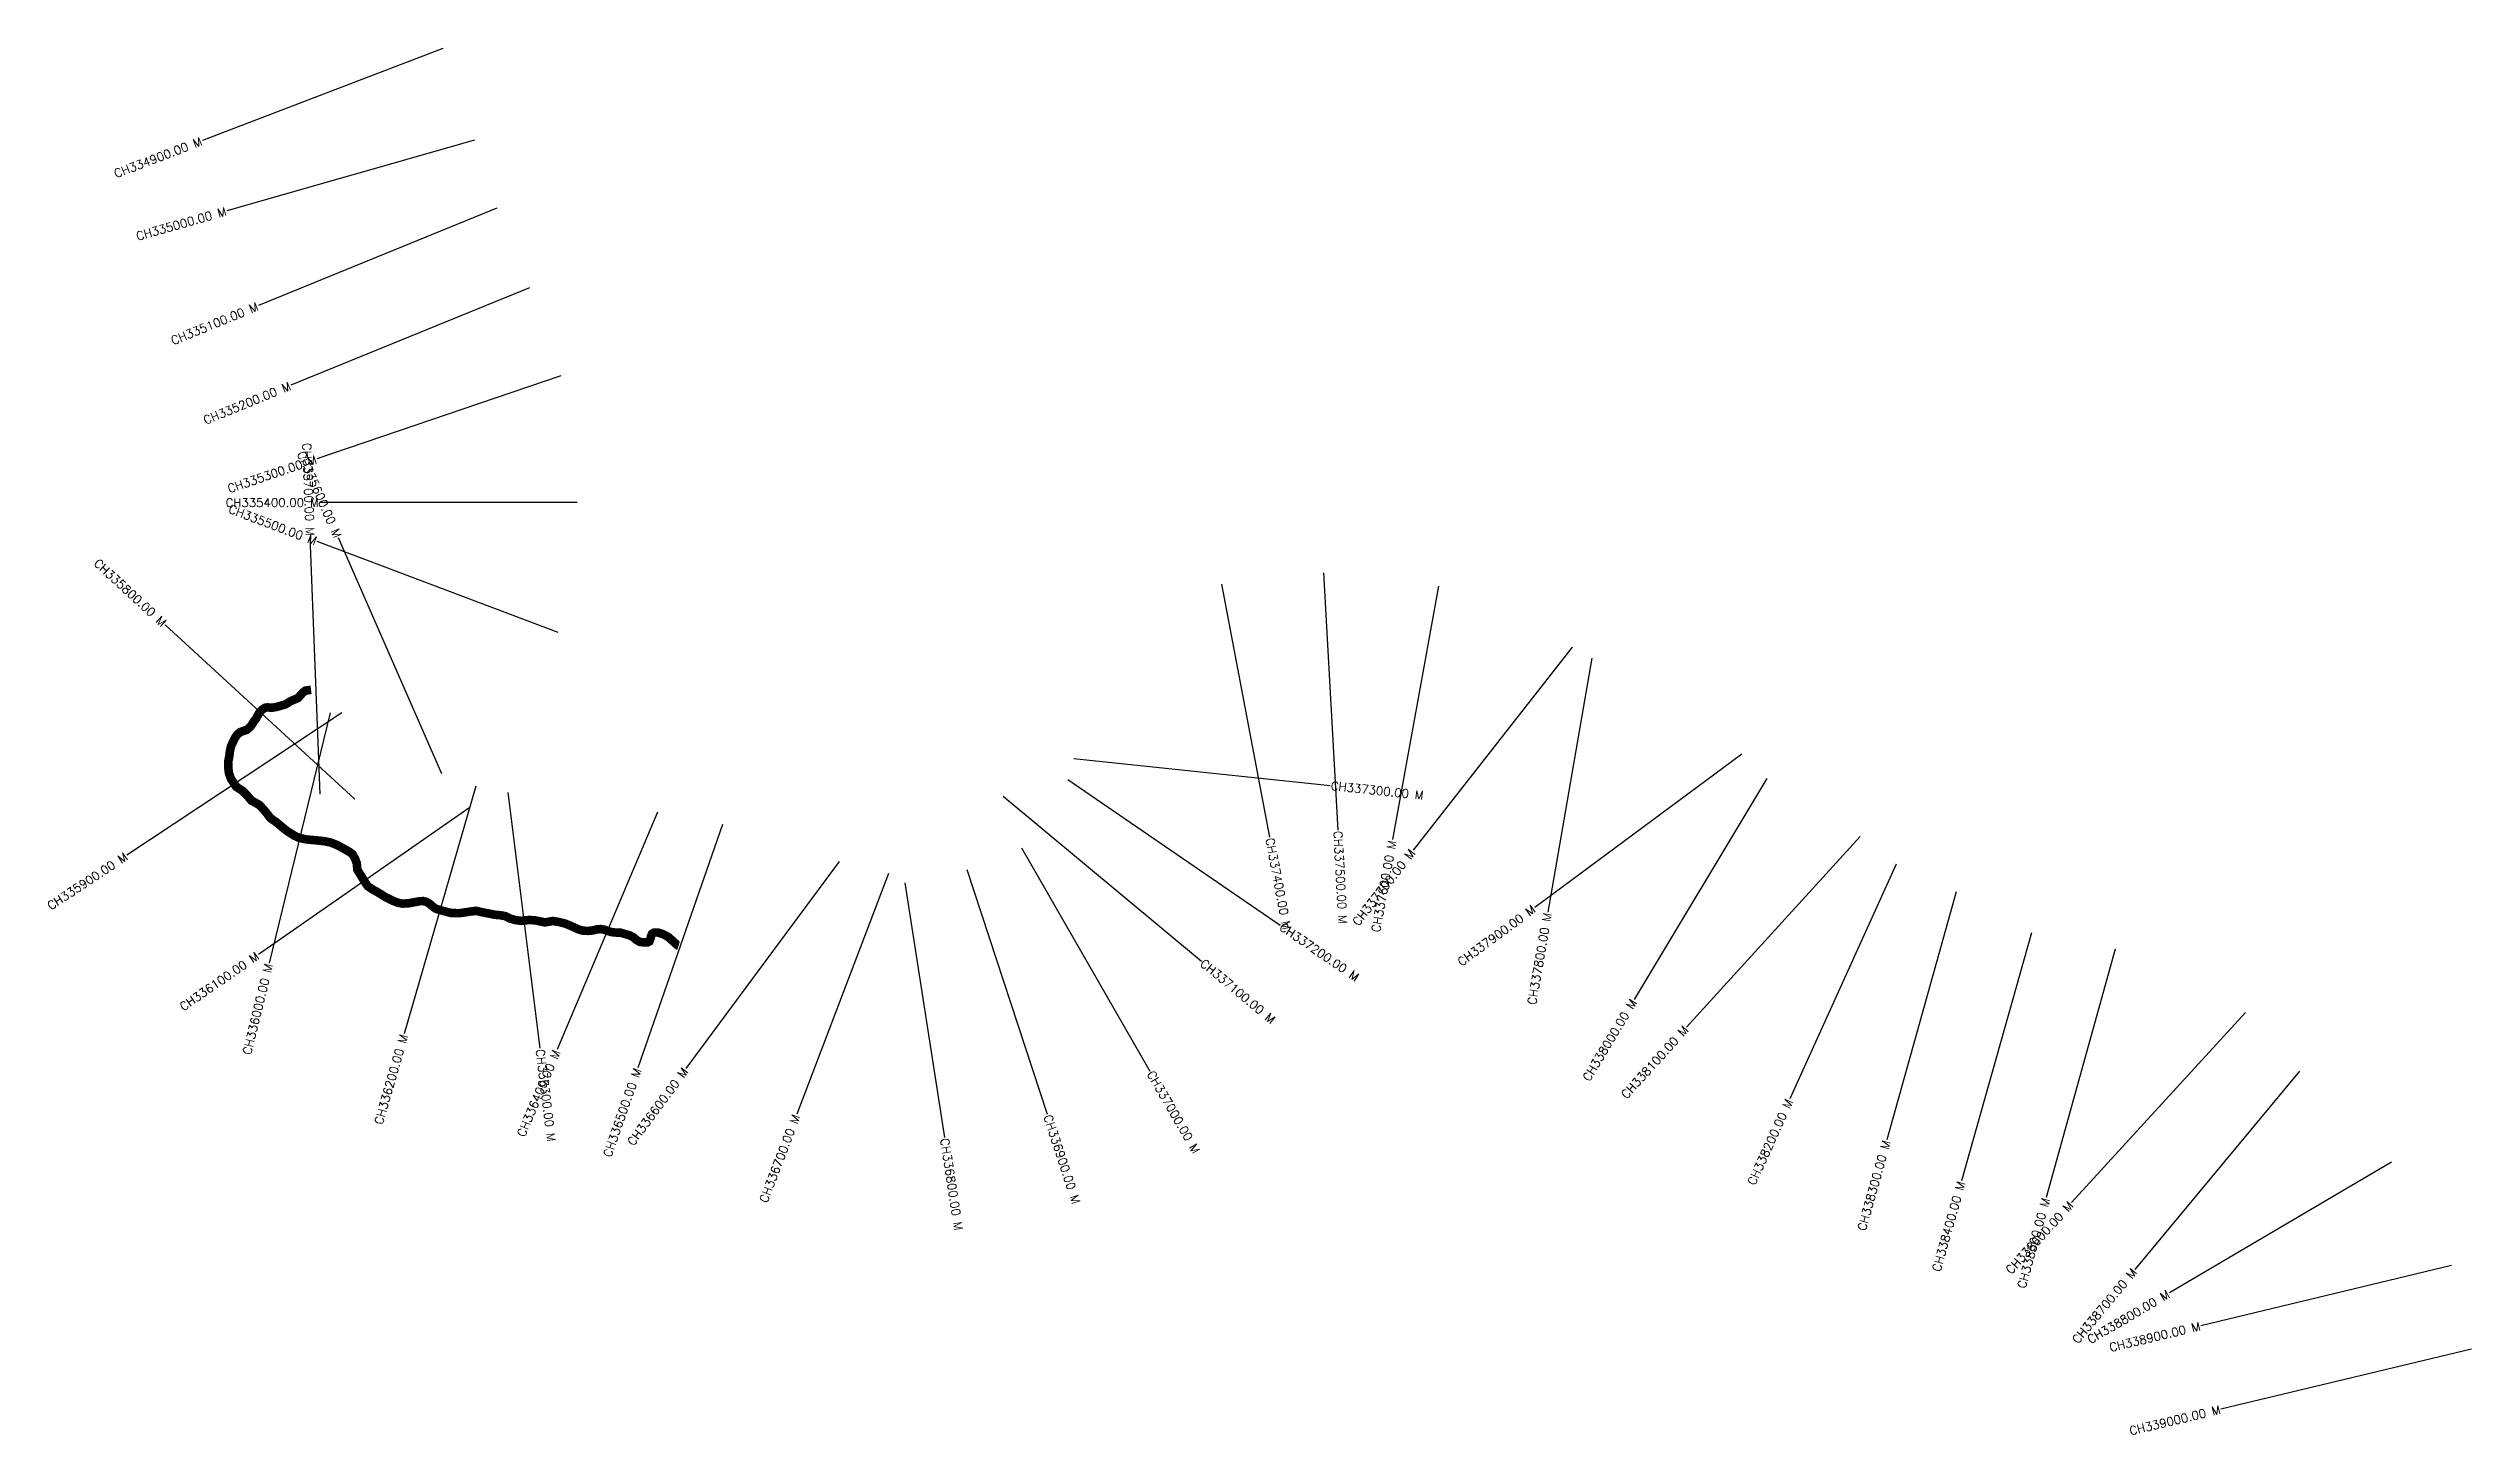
# Model space of a CAD drawing. Header units: metres. Extents: x 289952 to 294739, y 1989611 to 1993098.
# Drawn here: x 289952 to 292774, y 1989611 to 1991225 of the extents above; entities that cross this region are included whole.
import ezdxf
from ezdxf.enums import TextEntityAlignment as Align

# ---------------------------------------------------------------- set-up
doc = ezdxf.new("R2010")
doc.units = ezdxf.units.M
doc.header["$MEASUREMENT"] = 0
for name, color, linetype in [('CS', 134, 'Continuous'), ('CSMark', 6, 'Continuous'), ('UNPROTECTED', 10, 'Continuous')]:
    doc.layers.add(name, color=color, linetype=linetype)
doc.styles.get("Standard").update_dxf_attribs({"font": 'simplex.shx'})

msp = doc.modelspace()

# ---------------------------------------------------------------- texts
at = {"layer": 'CSMark'}
for s, rotation, p in [('CH334900.00 M', 20.9354, (290130.4, 1991117.7)), ('CH335000.00 M', 15.9094, (290158.9, 1991035.9)), ('CH335100.00 M', 22.219, (290195.8, 1990925.4)), ('CH335200.00 M', 22.219, (290233.6, 1990832.8)), ('CH335300.00 M', 18.7736, (290263.8, 1990747.1)), ('CH335600.00 M', 293.6623, (290289.3, 1990656.2)), ('CH335700.00 M', 272.1791, (290256.9, 1990657.6)), ('CH335400.00 M', 0.0059, (290266.8, 1990696.4)), ('CH335500.00 M', 339.3046, (290264, 1990651.3)), ('CH335800.00 M', 317.4033, (290087.2, 1990554.8)), ('CH337700.00 M', 51.8878, (291540.5, 1990291)), ('CH337600.00 M', 79.6909, (291516.9, 1990303)), ('CH335900.00 M', 33.5072, (290042.7, 1990285.5)), ('CH337900.00 M', 36.4848, (291681.9, 1990224.5)), ('CH337800.00 M', 80.1777, (291697.7, 1990218.7)), ('CH336100.00 M', 34.7771, (290195.6, 1990169.8)), ('CH336000.00 M', 76.2471, (290208.7, 1990159.3)), ('CH338000.00 M', 58.9924, (291798, 1990117)), ('CH336200.00 M', 73.8861, (290366.2, 1990076.9)), ('CH338100.00 M', 47.6879, (291859, 1990084.9)), ('CH336400.00 M', 67.1062, (290544.1, 1990058.6)), ('CH336500.00 M', 70.8147, (290638.1, 1990037.3)), ('CH336600.00 M', 53.5294, (290693.8, 1990036.7)), ('CH336700.00 M', 69.1029, (290823, 1989983.3)), ('CH338200.00 M', 65.5986, (291979.4, 1990001.3)), ('CH338300.00 M', 74.3708, (292092.5, 1989953.4)), ('CH338400.00 M', 74.2559, (292179.6, 1989905.7)), ('CH338600.00 M', 47.5031, (292307.2, 1989880.5)), ('CH338500.00 M', 74.5237, (292278.2, 1989886.3)), ('CH338700.00 M', 50.2672, (292380.9, 1989802.7)), ('CH338800.00 M', 30.4774, (292420.9, 1989775.8)), ('CH338900.00 M', 13.4889, (292457.6, 1989737.7)), ('CH339000.00 M', 13.4889, (292481, 1989640.5))]:
    msp.add_text(s, height=10, rotation=rotation, dxfattribs=at).set_placement(p, align=Align.MIDDLE_RIGHT)
for s, rotation, p in [('CH337300.00 M', 353.9436, (291445.5, 1990366.9)), ('CH337400.00 M', 280.7783, (291374.2, 1990305.8)), ('CH337500.00 M', 273.1586, (291453.5, 1990314.1)), ('CH337200.00 M', 325.5614, (291387.3, 1990203.8)), ('CH337100.00 M', 320.2563, (291295.4, 1990161.9)), ('CH336300.00 M', 277.1209, (290524.5, 1990060)), ('CH337000.00 M', 299.9177, (291235.2, 1990033.7)), ('CH336900.00 M', 288.174, (291115.4, 1989983.3)), ('CH336800.00 M', 278.808, (290995.5, 1989956.2))]:
    msp.add_text(s, height=10, rotation=rotation, dxfattribs=at).set_placement(p, align=Align.MIDDLE_LEFT)

# ---------------------------------------------------------------- linework, layer by layer
at = {"layer": 'CS'}
for p, q in [((290411.5, 1991225.2), (290131.3, 1991118.1)), ((290448.4, 1991118.4), (290159.9, 1991036.1)), ((290474.4, 1991039.2), (290196.7, 1990925.8)), ((290512.3, 1990946.6), (290234.5, 1990833.2)), ((290548.8, 1990844), (290264.8, 1990747.4)), ((290567.8, 1990696.4), (290267.8, 1990696.4)), ((290268.4, 1990356.8), (290257, 1990656.6)), ((290545.6, 1990545), (290265, 1990651)), ((290410.1, 1990380.5), (290289.7, 1990655.3)), ((291317.9, 1990601.5), (291374, 1990306.8)), ((291437, 1990614.6), (291453.5, 1990315.1)), ((291570.7, 1990599.1), (291517, 1990304)), ((290308.8, 1990351.1), (290088, 1990554.1)), ((291726.3, 1990527.9), (291541.1, 1990291.8)), ((291749.1, 1990515.3), (291697.9, 1990219.7)), ((290293.7, 1990451.6), (290043.5, 1990286)), ((290280.3, 1990451.7), (290209, 1990160.3)), ((291146.2, 1990398.6), (291444.5, 1990367)), ((291924, 1990403.5), (291682.8, 1990225.1)), ((290449.7, 1990366.1), (290366.4, 1990077.9)), ((290487.2, 1990358.7), (290524.4, 1990061)), ((291064, 1990354.4), (291294.6, 1990162.6)), ((291139, 1990374), (291386.4, 1990204.3)), ((291953.1, 1990375), (291798.6, 1990117.9)), ((290442.9, 1990341.5), (290196.5, 1990170.4)), ((290661.2, 1990335.9), (290544.5, 1990059.5)), ((290737, 1990321.6), (290638.5, 1990038.2)), ((291085, 1990294.5), (291234.7, 1990034.5)), ((292061.6, 1990307.5), (291859.6, 1990085.6)), ((290872.7, 1990278.7), (290694.4, 1990037.5)), ((290930.4, 1990264.5), (290823.4, 1989984.2)), ((291021.5, 1990269.3), (291115.1, 1989984.3)), ((292103.7, 1990275.4), (291979.8, 1990002.2)), ((290949.4, 1990253.7), (290995.4, 1989957.2)), ((292173.6, 1990243.2), (292092.8, 1989954.3)), ((292261.3, 1990195.5), (292179.9, 1989906.7)), ((292358.5, 1990176.4), (292278.4, 1989887.3)), ((292510.5, 1990102.5), (292307.9, 1989881.3)), ((292573.3, 1990034.2), (292381.5, 1989803.5)), ((292680.3, 1989928.5), (292421.8, 1989776.3)), ((292750.3, 1989807.9), (292458.6, 1989738)), ((292773.7, 1989710.7), (292481.9, 1989640.7))]:
    msp.add_line(p, q, dxfattribs=at)
at = {"layer": 'UNPROTECTED', "const_width": 10, "flags": 128}
msp.add_lwpolyline([(290257.9, 1990478.4), (290251.6, 1990477.6), (290248.6, 1990475.5), (290242.6, 1990468.8), (290238.1, 1990466.9), (290234, 1990465.2), (290228.4, 1990461.6), (290223.6, 1990460.2), (290217.1, 1990458.3), (290211.4, 1990457.5), (290207.4, 1990458), (290204.6, 1990457.6), (290202.2, 1990456.3), (290199.8, 1990454.2), (290197.8, 1990452), (290196.3, 1990449.4), (290195.1, 1990447.5), (290194, 1990445), (290191.6, 1990442), (290188.9, 1990437.8), (290186.8, 1990435), (290182.7, 1990431.6), (290179.4, 1990430.7), (290175.1, 1990429), (290172, 1990426.4), (290169, 1990421.9), (290167.7, 1990419.2), (290164.6, 1990412.6), (290163.3, 1990406.4), (290162.8, 1990401.6), (290161.4, 1990394.6), (290161.5, 1990387.7), (290162.2, 1990381.8), (290164.6, 1990374.8), (290170.9, 1990365.4), (290177.6, 1990361.2), (290184.1, 1990354.7), (290188.1, 1990349.7), (290192.9, 1990347.1), (290197.7, 1990344.3), (290202.4, 1990339.4), (290207, 1990333.8), (290210.2, 1990329.4), (290213.1, 1990327.2), (290216.6, 1990324.9), (290224.4, 1990318.4), (290229.8, 1990314), (290235, 1990310.8), (290238.4, 1990308.6), (290243.7, 1990306.2), (290251.7, 1990304.3), (290262.5, 1990303.3), (290273, 1990302.2), (290280.9, 1990300.6), (290288.6, 1990297.5), (290295.4, 1990293.8), (290303.2, 1990289.3), (290306.2, 1990287), (290309.3, 1990281.5), (290311.2, 1990276.2), (290311.8, 1990268.9), (290313.4, 1990266.3), (290319.7, 1990256), (290324, 1990249.7), (290329.4, 1990246), (290335.8, 1990242.5), (290344.8, 1990236.9), (290353.1, 1990232.8), (290359.3, 1990230.4), (290364.4, 1990229.5), (290371.1, 1990229.8), (290380.3, 1990231.5), (290384.8, 1990232.3), (290388.5, 1990232.4), (290392.2, 1990231.5), (290396, 1990229.3), (290398.8, 1990226.7), (290402.3, 1990224), (290406.3, 1990222.5), (290412.3, 1990220.8), (290420.8, 1990218.6), (290430, 1990218.3), (290436.3, 1990219.1), (290444.7, 1990220.4), (290450, 1990221.1), (290456.2, 1990219.6), (290463.5, 1990218.2), (290472, 1990216.5), (290477.9, 1990216), (290484.2, 1990214.9), (290489.3, 1990212.2), (290495.4, 1990210.4), (290502.7, 1990209.4), (290507.5, 1990210), (290512.4, 1990210.4), (290518.6, 1990210), (290530.4, 1990207.6), (290539.3, 1990209.2), (290545.5, 1990208.2), (290552.9, 1990206.5), (290557.1, 1990204.9), (290562.9, 1990202.4), (290569.9, 1990199.2), (290574.9, 1990197.9), (290580.5, 1990197.7), (290586.5, 1990198.3), (290590.7, 1990199.5), (290594.8, 1990199.8), (290599.6, 1990199.1), (290602.9, 1990197.7), (290608.4, 1990196.2), (290613.7, 1990195.7), (290618, 1990195.7), (290623.8, 1990194), (290629, 1990192.5), (290633.1, 1990190.3), (290636.2, 1990187.6), (290640.6, 1990184.9), (290645.3, 1990184.3), (290649.8, 1990184.3), (290651.9, 1990185.5), (290653.1, 1990188.5), (290653.6, 1990191.1), (290655, 1990194.3), (290657.5, 1990195.8), (290661.9, 1990195.8), (290667.1, 1990194.1), (290671, 1990192.2), (290674.2, 1990190.3), (290677.8, 1990187.1), (290684.5, 1990181), (290685.9, 1990180.6)], dxfattribs=at)

msp.set_redraw_order([(e.dxf.handle, doc.entitydb.next_handle()) for e in msp.query("TEXT MTEXT ATTDEF DIMENSION ARC_DIMENSION")])  # texts and dimensions are drawn at this point

doc.saveas('drawing.dxf')
